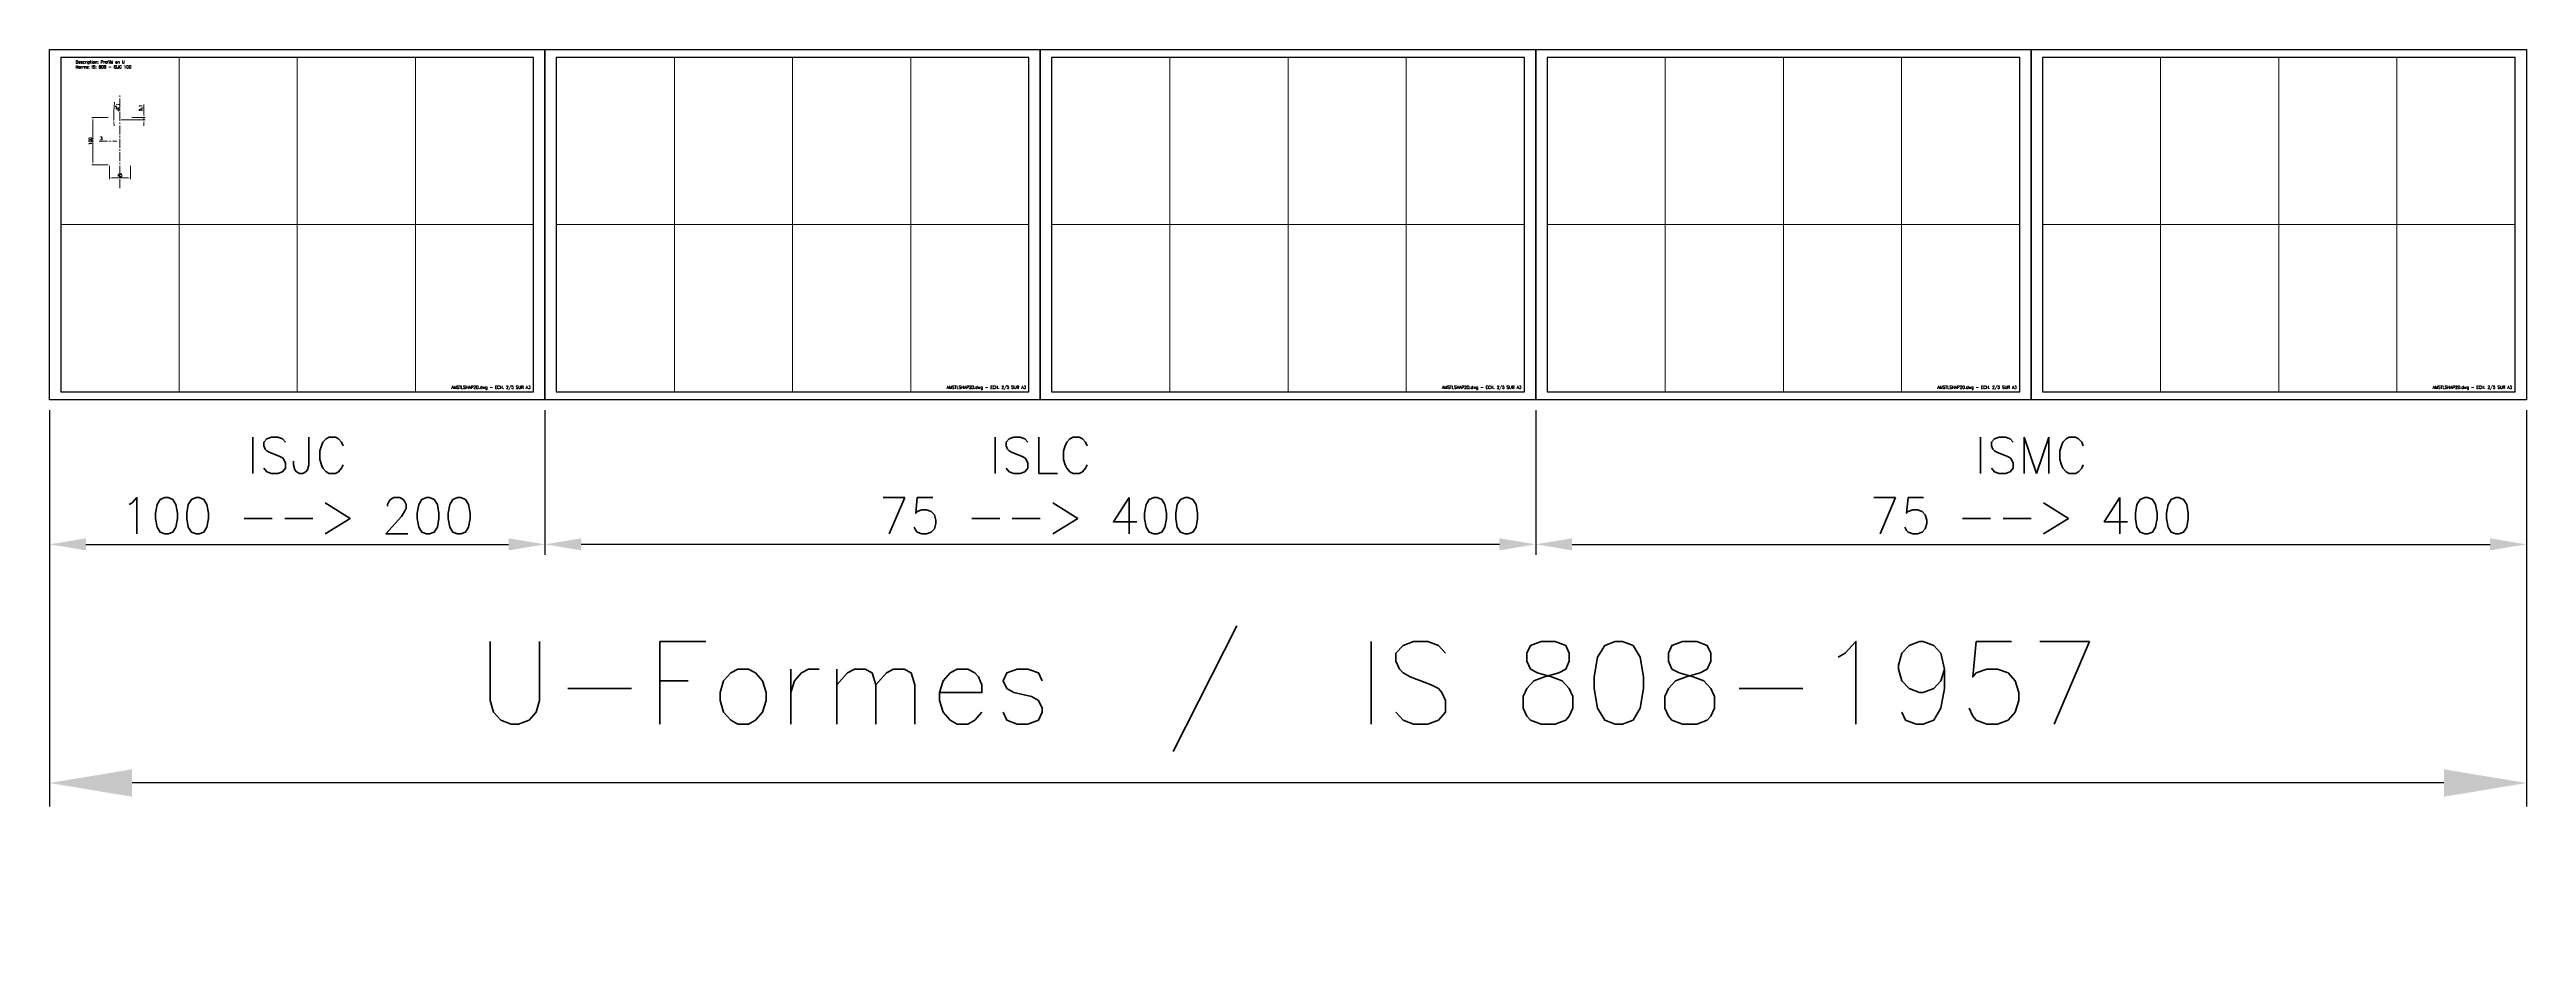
# Model space of a CAD drawing. Header units: millimetres. Extents: x -208 to 15225, y -440 to 4613.
# Drawn here: x 5775 to 11025, y -440 to 1485 of the extents above; entities that cross this region are included whole.
import ezdxf
from ezdxf.enums import TextEntityAlignment as Align

# ---------------------------------------------------------------- set-up
doc = ezdxf.new("R2010")
doc.units = ezdxf.units.MM
doc.linetypes.add('AXES2', pattern=[28.575, 19.05, -3.175, 3.175, -3.175])
doc.layers.get('Defpoints').update_dxf_attribs({"color": 41})
for name, color, linetype, lineweight in [('AXE', 2, 'AXES2', 18), ('COTE', 1, 'Continuous', 18), ('FIN', 1, 'Continuous', 18), ('TEXTE', 3, 'Continuous', 25)]:
    doc.layers.add(name, color=color, linetype=linetype, lineweight=lineweight)
doc.styles.get("Standard").update_dxf_attribs({"font": 'simplex.shx'})
doc.dimstyles.new('ALSTOM001', dxfattribs={"dimtxt": 3.5, "dimasz": 3.5, "dimexe": 1, "dimexo": 1, "dimgap": 1, "dimtad": 1, "dimrnd": 5e-09, "dimtxsty": 'Standard', "dimcen": 2.5, "dimclrd": 1, "dimclre": 1, "dimclrt": 3, "dimadec": 3, "dimazin": 2, "dimtm": 1e-09, "dimtfac": 1, "dimtmove": 0, "dimatfit": 0, "dimfxl": 1, "dimtolj": 1, "dimarcsym": 1})
doc.dimstyles.new('ALSTOM002_5SP', dxfattribs={"dimscale": 2.5, "dimtxt": 2.5, "dimasz": 2.5, "dimexe": 1, "dimexo": 1, "dimgap": 1, "dimtad": 1, "dimdec": 1, "dimtxsty": 'Standard', "dimcen": 2.5, "dimclrd": 1, "dimclre": 1, "dimclrt": 3, "dimadec": 1, "dimazin": 2, "dimtm": 1e-09, "dimtfac": 1, "dimtdec": 1, "dimtmove": 0, "dimatfit": 0, "dimfxl": 1, "dimtolj": 1, "dimtzin": 0, "dimlwd": 18, "dimlwe": 18, "dimarcsym": 1})

# ---------------------------------------------------------------- blocks, each defined once
blk = doc.blocks.new('A3LASER')
at = {"color": 1}
for points in [[(-420, 0), (-420, 297), (0, 297), (0, 0)], [(-410.4, 6.8), (-9.6, 6.8), (-9.6, 290.2), (-410.4, 290.2)]]:
    blk.add_lwpolyline(points, close=True, dxfattribs=at)
blk = doc.blocks.new('*D379')
at = {"layer": 'COTE', "color": 1, "lineweight": -2, "transparency": 16777216}
for p, q in [((5775, 692.5), (5775, -119.9)), ((11025, 692.5), (11025, -119.9)), ((10850, -69.9), (5950, -69.9))]:
    blk.add_line(p, q, dxfattribs=at)
at = {"layer": 'COTE', "color": 1, "transparency": 16777216}
for points in [[(5950, -40.8), (5950, -99.1), (5775, -69.9)], [(10850, -40.8), (10850, -99.1), (11025, -69.9)]]:
    blk.add_solid(points, dxfattribs=at)
at = {"layer": 'Defpoints', "color": 0, "transparency": 16777216}
for p in [(5775, 742.5), (11025, 742.5), (5775, -69.9)]:
    blk.add_point(p, dxfattribs=at)
at = {"layer": 'COTE', "color": 3, "transparency": 16777216, "insert": (8400, 113.4), "char_height": 175, "attachment_point": 5}
blk.add_mtext('\\A1;U-Formes  /  IS 808-1957', dxfattribs=at)
blk = doc.blocks.new('*D380')
at = {"layer": 'COTE', "color": 1, "lineweight": 18, "transparency": 16777216}
for p, q in [((5899.3, 1340.9), (5864.5, 1340.9)), ((5867, 1247.1), (5867, 1334.6)), ((5899.3, 1240.9), (5864.5, 1240.9))]:
    blk.add_line(p, q, dxfattribs=at)
at = {"layer": 'COTE', "color": 1, "transparency": 16777216}
for points in [[(5866, 1334.6), (5868.1, 1334.6), (5867, 1340.9)], [(5866, 1247.1), (5868.1, 1247.1), (5867, 1240.9)]]:
    blk.add_solid(points, dxfattribs=at)
at = {"layer": 'Defpoints', "color": 0, "transparency": 16777216}
for p in [(5867, 1340.9), (5901.8, 1340.9), (5901.8, 1240.9)]:
    blk.add_point(p, dxfattribs=at)
at = {"layer": 'COTE', "color": 3, "transparency": 16777216, "insert": (5861.4, 1290.9), "char_height": 6.25, "attachment_point": 5, "rotation": 90}
blk.add_mtext('\\A1;100', dxfattribs=at)
blk = doc.blocks.new('*D381')
at = {"layer": 'COTE', "color": 1, "lineweight": 18, "transparency": 16777216}
for p, q in [((5901.8, 1238.4), (5901.8, 1210.2)), ((5908, 1212.7), (5940.5, 1212.7)), ((5946.8, 1238.4), (5946.8, 1210.2))]:
    blk.add_line(p, q, dxfattribs=at)
at = {"layer": 'COTE', "color": 1, "transparency": 16777216}
for points in [[(5908, 1213.8), (5908, 1211.7), (5901.8, 1212.7)], [(5940.5, 1213.8), (5940.5, 1211.7), (5946.8, 1212.7)]]:
    blk.add_solid(points, dxfattribs=at)
at = {"layer": 'Defpoints', "color": 0, "transparency": 16777216}
for p in [(5901.8, 1240.9), (5946.8, 1240.9), (5946.8, 1212.7)]:
    blk.add_point(p, dxfattribs=at)
at = {"layer": 'COTE', "color": 3, "transparency": 16777216, "insert": (5924.3, 1218.3), "char_height": 6.25, "attachment_point": 5}
blk.add_mtext('\\A1;45', dxfattribs=at)
blk = doc.blocks.new('*D382')
at = {"layer": 'COTE', "color": 1, "lineweight": 18, "transparency": 16777216}
for p, q in [((5895.5, 1290.9), (5880.1, 1290.9)), ((5904.8, 1290.9), (5901.8, 1290.9)), ((5911, 1290.9), (5917.3, 1290.9))]:
    blk.add_line(p, q, dxfattribs=at)
at = {"layer": 'COTE', "color": 1, "transparency": 16777216}
for points in [[(5895.5, 1291.9), (5895.5, 1289.8), (5901.8, 1290.9)], [(5911, 1291.9), (5911, 1289.8), (5904.8, 1290.9)]]:
    blk.add_solid(points, dxfattribs=at)
at = {"layer": 'Defpoints', "color": 0, "transparency": 16777216}
for p in [(5901.8, 1290.9), (5901.8, 1290.9), (5904.8, 1290.9)]:
    blk.add_point(p, dxfattribs=at)
at = {"layer": 'COTE', "color": 3, "transparency": 16777216, "insert": (5884.7, 1296.5), "char_height": 6.25, "attachment_point": 5}
blk.add_mtext('\\A1;3', dxfattribs=at)
blk = doc.blocks.new('*D383')
at = {"layer": 'COTE', "color": 1, "lineweight": 18, "transparency": 16777216}
for p, q in [((5975.1, 1347.1), (5975.1, 1368.8)), ((5926.8, 1335.7), (5977.6, 1335.7)), ((5949.3, 1340.9), (5977.6, 1340.9)), ((5975.1, 1335.7), (5975.1, 1340.9)), ((5975.1, 1329.5), (5975.1, 1323.2))]:
    blk.add_line(p, q, dxfattribs=at)
at = {"layer": 'COTE', "color": 1, "transparency": 16777216}
for points in [[(5974.1, 1347.1), (5976.2, 1347.1), (5975.1, 1340.9)], [(5974.1, 1329.5), (5976.2, 1329.5), (5975.1, 1335.7)]]:
    blk.add_solid(points, dxfattribs=at)
at = {"layer": 'Defpoints', "color": 0, "transparency": 16777216}
for p in [(5924.3, 1335.7), (5946.8, 1340.9), (5975.1, 1340.9)]:
    blk.add_point(p, dxfattribs=at)
at = {"layer": 'COTE', "color": 3, "transparency": 16777216, "insert": (5968.9, 1361.1), "char_height": 6.25, "attachment_point": 5, "rotation": 90}
blk.add_mtext('\\A1;5,1', dxfattribs=at)
blk = doc.blocks.new('*D384')
at = {"layer": 'COTE', "color": 1, "lineweight": 18, "transparency": 16777216}
blk.add_line((5911.6, 1353.4), (5912.8, 1373.2), dxfattribs=at)
for start, end in [(176.5778, 180), (180, 181.5), (176.5782, 178.2891), (183.2109, 184.9218)]:
    blk.add_arc((6120.5, 1340.9), 209.3, start, end, dxfattribs=at)
at = {"layer": 'COTE', "color": 1, "transparency": 16777216}
for points in [[(5912.4, 1347.1), (5910.3, 1347.1), (5911.2, 1340.9)], [(5910.5, 1329.1), (5912.6, 1329.2), (5911.3, 1335.4)]]:
    blk.add_solid(points, dxfattribs=at)
at = {"layer": 'Defpoints', "color": 0, "transparency": 16777216}
for p in [(5901.8, 1340.9), (5910.6, 1335.4), (5911.3, 1337.2), (5944.8, 1336.3), (5946.8, 1340.9)]:
    blk.add_point(p, dxfattribs=at)
at = {"layer": 'COTE', "color": 3, "transparency": 16777216, "insert": (5918.4, 1362.9), "char_height": 6.25, "attachment_point": 5, "rotation": 266.5778}
blk.add_mtext('\\A1;1,5°', dxfattribs=at)
blk = doc.blocks.new('*D385')
at = {"layer": 'COTE', "color": 1, "lineweight": -2, "transparency": 16777216}
for p, q in [((5775, 720.5), (5775, 414)), ((6825, 720.5), (6825, 414)), ((5852, 436), (6748, 436))]:
    blk.add_line(p, q, dxfattribs=at)
at = {"layer": 'COTE', "color": 1, "transparency": 16777216}
for points in [[(5852, 448.8), (5852, 423.2), (5775, 436)], [(6748, 448.8), (6748, 423.2), (6825, 436)]]:
    blk.add_solid(points, dxfattribs=at)
at = {"layer": 'Defpoints', "color": 0, "transparency": 16777216}
for p in [(5775, 742.5), (6825, 742.5), (6825, 436)]:
    blk.add_point(p, dxfattribs=at)
at = {"layer": 'COTE', "color": 3, "transparency": 16777216, "insert": (6300, 560.7), "char_height": 77, "attachment_point": 5}
blk.add_mtext('\\A1;ISJC\\P100 --> 200', dxfattribs=at)
blk = doc.blocks.new('*D386')
at = {"layer": 'COTE', "color": 1, "lineweight": -2, "transparency": 16777216}
for p, q in [((6825, 720.5), (6825, 414)), ((8925, 720.5), (8925, 414)), ((8848, 436), (6902, 436))]:
    blk.add_line(p, q, dxfattribs=at)
at = {"layer": 'COTE', "color": 1, "transparency": 16777216}
for points in [[(6902, 448.8), (6902, 423.2), (6825, 436)], [(8848, 448.8), (8848, 423.2), (8925, 436)]]:
    blk.add_solid(points, dxfattribs=at)
at = {"layer": 'Defpoints', "color": 0, "transparency": 16777216}
for p in [(6825, 742.5), (8925, 742.5), (6825, 436)]:
    blk.add_point(p, dxfattribs=at)
at = {"layer": 'COTE', "color": 3, "transparency": 16777216, "insert": (7875, 560.7), "char_height": 77, "attachment_point": 5}
blk.add_mtext('\\A1;ISLC\\P75 --> 400', dxfattribs=at)
blk = doc.blocks.new('*D387')
at = {"layer": 'COTE', "color": 1, "lineweight": -2, "transparency": 16777216}
for p, q in [((8925, 720.5), (8925, 414)), ((11025, 720.5), (11025, 414)), ((9002, 436), (10948, 436))]:
    blk.add_line(p, q, dxfattribs=at)
at = {"layer": 'COTE', "color": 1, "transparency": 16777216}
for points in [[(9002, 448.8), (9002, 423.2), (8925, 436)], [(10948, 448.8), (10948, 423.2), (11025, 436)]]:
    blk.add_solid(points, dxfattribs=at)
at = {"layer": 'Defpoints', "color": 0, "transparency": 16777216}
for p in [(8925, 742.5), (11025, 742.5), (11025, 436)]:
    blk.add_point(p, dxfattribs=at)
at = {"layer": 'COTE', "color": 3, "transparency": 16777216, "insert": (9975, 560.7), "char_height": 77, "attachment_point": 5}
blk.add_mtext('\\A1;ISMC\\P75 --> 400', dxfattribs=at)

msp = doc.modelspace()

# ---------------------------------------------------------------- linework, layer by layer
at = {"layer": 'AXE'}
msp.add_line((5924.284, 1190.873), (5924.284, 1390.873), dxfattribs=at)
at = {"layer": 'FIN'}
for p, q in [((6049.523, 1467.996), (6049.523, 759.504)), ((6300, 1467.996), (6300, 759.504)), ((6550.477, 1467.996), (6550.477, 759.504)), ((7099.523, 1467.996), (7099.523, 759.504)), ((7350, 1467.996), (7350, 759.504)), ((7600.477, 1467.996), (7600.477, 759.504)), ((8149.523, 1467.996), (8149.523, 759.504)), ((8400, 1467.996), (8400, 759.504)), ((8650.477, 1467.996), (8650.477, 759.504)), ((9199.523, 1467.996), (9199.523, 759.504)), ((9450, 1467.996), (9450, 759.504)), ((9700.477, 1467.996), (9700.477, 759.504)), ((10249.523, 1467.996), (10249.523, 759.504)), ((10500, 1467.996), (10500, 759.504)), ((10750.477, 1467.996), (10750.477, 759.504)), ((5799.046, 1113.75), (6800.954, 1113.75)), ((6849.046, 1113.75), (7850.954, 1113.75)), ((7899.046, 1113.75), (8900.954, 1113.75)), ((8949.046, 1113.75), (9950.954, 1113.75)), ((9999.046, 1113.75), (11000.954, 1113.75))]:
    msp.add_line(p, q, dxfattribs=at)

# ---------------------------------------------------------------- block references
at = {"xscale": 2.5, "yscale": 2.5, "zscale": 2.5}
for p in [(6825, 742.5), (7875, 742.5), (8925, 742.5), (9975, 742.5), (11025, 742.5)]:
    msp.add_blockref('A3LASER', p, dxfattribs=at)

# ---------------------------------------------------------------- texts
at = {"layer": 'TEXTE'}
for p in [(6794.704, 765.754), (7844.704, 765.754), (8894.704, 765.754), (9944.704, 765.754), (10994.704, 765.754)]:
    msp.add_text('AMSTLSHAP2D.dwg - ECH. 2/5 SUR A3', height=6.25, dxfattribs=at).set_placement(p, align=Align.RIGHT)
at = {"layer": 'TEXTE', "insert": (5830.296, 1461.746), "char_height": 6.25, "width": 215.81551, "attachment_point": 1}
msp.add_mtext('Description: Profilé en U\\PNorme: IS: 808 - ISJC 100', dxfattribs=at)

# ---------------------------------------------------------------- dimensions: what is measured, and where the dimension line sits
at = {"layer": 'COTE'}
dim = msp.add_angular_dim_2l(base=(5911.266, 1337.22), line1=((5901.784, 1340.873), (5946.784, 1340.873)), line2=((5944.837, 1336.272), (5910.627, 1335.376)), dimstyle='ALSTOM002_5SP', dxfattribs=at)
dim.commit()
dim.dimension.update_dxf_attribs({"geometry": '*D384', "text_midpoint": (5918.409, 1362.919)})
for base, p1, p2, picture, middle in [((5975.144, 1340.873), (5924.284, 1335.734), (5946.784, 1340.873), '*D383', (5968.924, 1361.081)), ((5867.019, 1340.873), (5901.784, 1240.873), (5901.784, 1340.873), '*D380', (5861.394, 1290.873))]:
    dim = msp.add_linear_dim(base=base, p1=p1, p2=p2, angle=90, dimstyle='ALSTOM002_5SP', dxfattribs=at)
    dim.commit()
    dim.dimension.update_dxf_attribs({"geometry": picture, "text_midpoint": middle})
for base, p1, p2, picture, middle in [((5901.784, 1290.873), (5904.784, 1290.873), (5901.784, 1290.873), '*D382', (5884.701, 1296.498)), ((5946.784, 1212.711), (5901.784, 1240.873), (5946.784, 1240.873), '*D381', (5924.284, 1218.336))]:
    dim = msp.add_linear_dim(base=base, p1=p1, p2=p2, dimstyle='ALSTOM002_5SP', dxfattribs=at)
    dim.commit()
    dim.dimension.update_dxf_attribs({"geometry": picture, "text_midpoint": middle})
for base, p1, p2, angle, text, picture, middle in [((6825, 436.007), (5775, 742.5), (6825, 742.5), 180, 'ISJC\\P100 --> 200', '*D385', (6300, 436.007)), ((6825, 436.007), (8925, 742.5), (6825, 742.5), 0, 'ISLC\\P75 --> 400', '*D386', (7875, 436.007)), ((11025, 436.007), (8925, 742.5), (11025, 742.5), 180, 'ISMC\\P75 --> 400', '*D387', (9975, 436.007))]:
    dim = msp.add_linear_dim(base=base, p1=p1, p2=p2, angle=angle, text=text, dimstyle='ALSTOM001', override={"dimscale": 22, "dimtoh": 1}, dxfattribs=at)
    dim.commit()
    dim.dimension.update_dxf_attribs({"geometry": picture, "text_midpoint": middle, "dimtype": 160})
dim = msp.add_linear_dim(base=(5775, -69.939), p1=(11025, 742.5), p2=(5775, 742.5), text='U-Formes  /  IS 808-1957', dimstyle='ALSTOM001', override={"dimscale": 50, "dimtoh": 1}, dxfattribs=at)
dim.commit()
dim.dimension.update_dxf_attribs({"geometry": '*D379', "text_midpoint": (8400, -69.939), "dimtype": 160})

doc.saveas('drawing.dxf')
